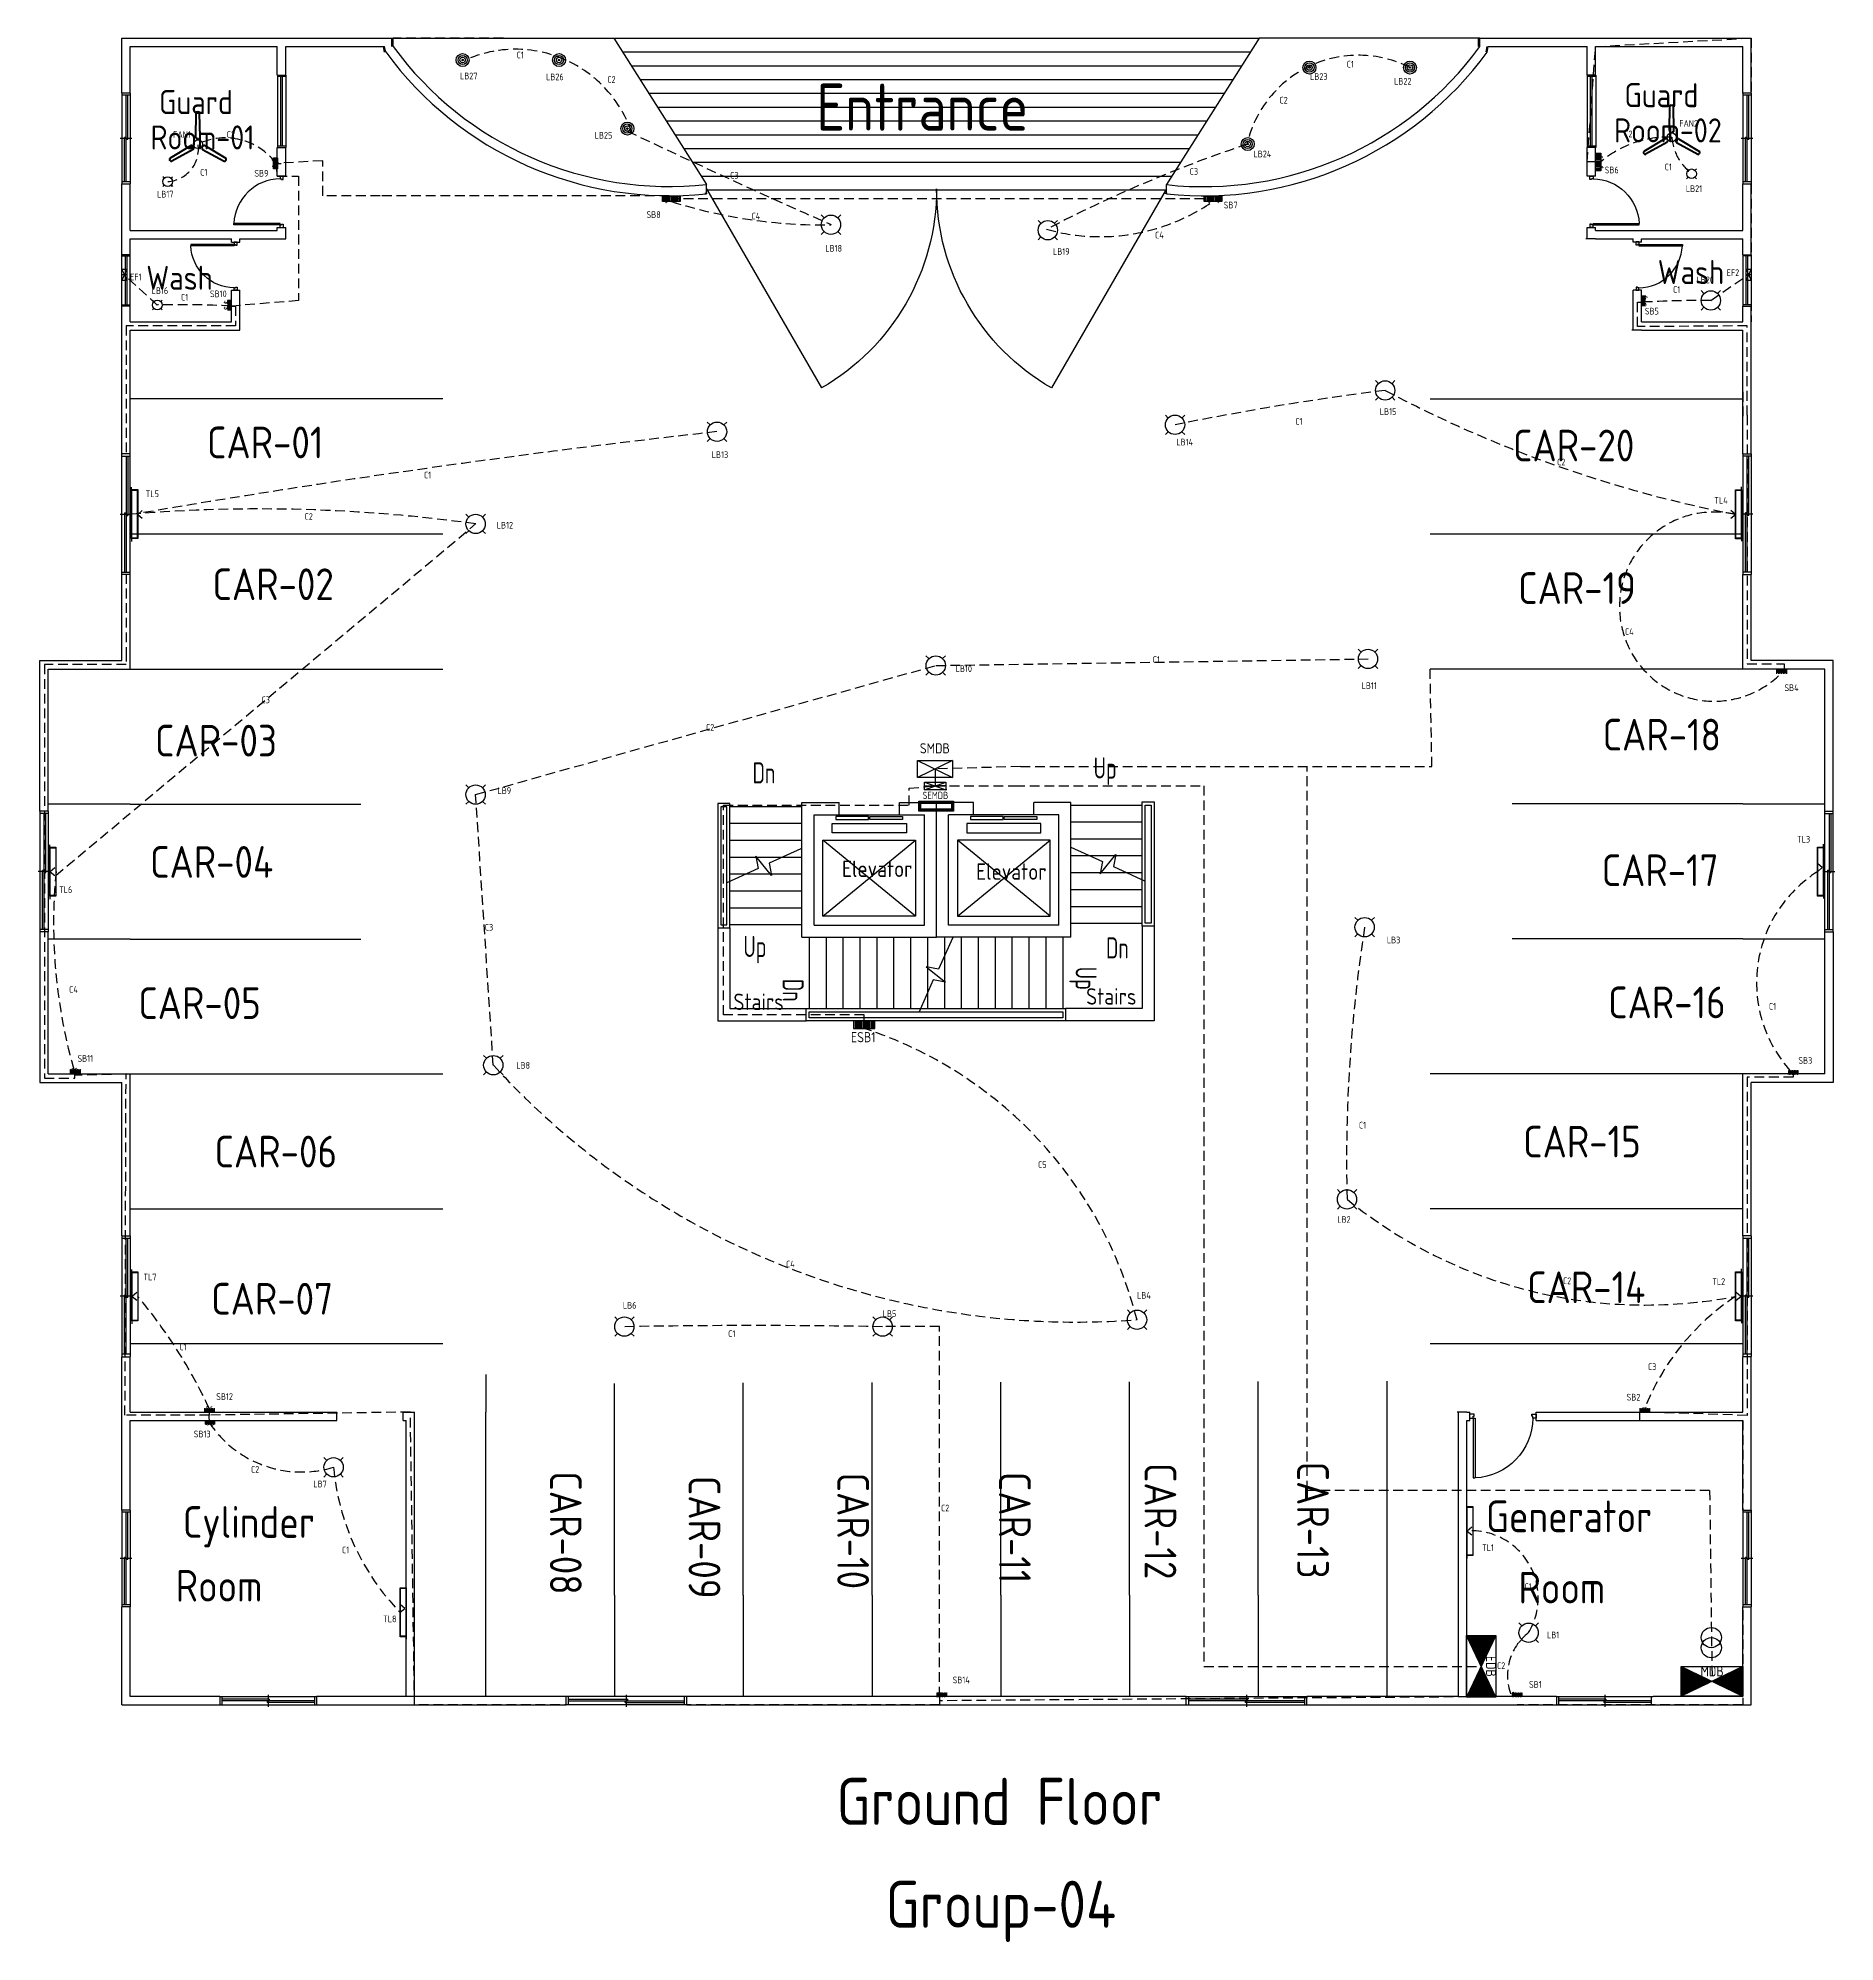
# Model space of a CAD drawing. Header units: inches. Extents: x 33646 to 69385, y 30083 to 61001.
# Drawn here: x 33646 to 34818, y 30326 to 31568 of the extents above; entities that cross this region are included whole.
import ezdxf
from ezdxf.enums import TextEntityAlignment as Align

# ---------------------------------------------------------------- set-up
doc = ezdxf.new("R2010")
doc.units = ezdxf.units.IN
doc.header["$MEASUREMENT"] = 0
doc.linetypes.add('HIDDEN', pattern=[9.525, 6.35, -3.175])
doc.layers.add('All Text', color=7, linetype='Continuous', plot=False)
for name, color, linetype in [('Conduit', 4, 'Continuous'), ('EDB', 1, 'Continuous'), ('Electrical Layout', 130, 'Continuous'), ('Entrance', 141, 'Continuous'), ('STAIR', 2, 'Continuous'), ('WALL', 7, 'Continuous'), ('WINDOW', 111, 'Continuous'), ('YQ_TEXT', 6, 'Continuous')]:
    doc.layers.add(name, color=color, linetype=linetype)
doc.styles.add('YQ_DIM', font='SUPEROS.SHX', dxfattribs={"width": 0.8, "bigfont": 'HZDX.SHX'})
doc.styles.add('YQ_TEXT', font='SUPEROS.SHX', dxfattribs={"width": 0.8, "bigfont": 'HZDX.SHX'})

msp = doc.modelspace()

# ---------------------------------------------------------------- texts
at = {"layer": 'All Text', "style": 'YQ_DIM'}
for s, height, p in [('Guard ', 15.69, (33753.3, 31525.8)), ('Entrance ', 30.69, (34231.3, 31522.5)), ('Guard ', 15.69, (34709.4, 31530.3)), ('Room-02', 15.69, (34709.4, 31507.3)), ('Room-01', 15.69, (33753.3, 31502.7)), ('Wash', 15.69, (33738.3, 31411.2)), ('Wash', 15.69, (34724.4, 31414.9)), ('CAR-01', 20.69, (33794.2, 31303.8)), ('CAR-20', 20.69, (34647.9, 31301.8)), ('CAR-02', 20.69, (33799.4, 31211.3)), ('CAR-19', 20.69, (34650.1, 31208.8)), ('CAR-03', 20.69, (33762.1, 31109.3)), ('CAR-18', 20.69, (34705.4, 31113.2)), ('CAR-04', 20.69, (33759.3, 31030.2)), ('Elevator ', 10.69, (34196.4, 31025.7)), ('CAR-17', 20.69, (34704.3, 31024.8)), ('Elevator ', 10.69, (34283.9, 31023.9)), ('CAR-05', 20.69, (33751.4, 30938.1)), ('Stairs ', 10.69, (34119, 30939)), ('Stairs ', 10.69, (34349.1, 30942.5)), ('CAR-16', 20.69, (34708.7, 30938.6)), ('CAR-15', 20.69, (34653.3, 30847.8)), ('CAR-06', 20.69, (33801.1, 30841.3)), ('CAR-14', 20.69, (34656.1, 30752.8)), ('CAR-07', 20.69, (33798.7, 30745.3)), ('Cylinder ', 20.69, (33789.2, 30596.6)), ('Generator ', 20.69, (34650.5, 30603.4)), ('Room', 20.69, (33764.1, 30558.1)), ('Room', 20.69, (34640.2, 30556.9)), ('Ground Floor', 30.685, (34273.3, 30417.5)), ('Group-04', 30.69, (34274.2, 30345.8))]:
    msp.add_text(s, height=height, dxfattribs=at).set_placement(p, align=Align.MIDDLE)
at = {"layer": 'All Text', "color": 7, "style": 'YQ_TEXT', "width": 0.8}
for s, p in [('Dn', (34119.6, 31088.3)), ('Up', (34342.2, 31089.4)), ('Up', (34113.7, 30973)), ('Dn', (34350.2, 30974.1))]:
    msp.add_text(s, height=13.78, dxfattribs=at).set_placement(p, align=Align.MIDDLE)
for s, p in [('Up', (34327.7, 30954.3)), ('Dn', (34138.6, 30946.5))]:
    msp.add_text(s, height=13.78, rotation=270, dxfattribs=at).set_placement(p, align=Align.MIDDLE)
at = {"layer": 'All Text', "style": 'YQ_DIM'}
for s, p in [('CAR-12', (34378.3, 30600.2)), ('CAR-13', (34477.8, 30600.9)), ('CAR-08', (33990.3, 30592.5)), ('CAR-09', (34080.8, 30589.7)), ('CAR-10', (34177.8, 30593.9)), ('CAR-11', (34283.3, 30596))]:
    msp.add_text(s, height=20.69, rotation=270, dxfattribs=at).set_placement(p, align=Align.MIDDLE)
at = {"layer": 'EDB', "style": 'YQ_DIM'}
msp.add_text('SEMDB', height=4.69, dxfattribs=at).set_placement((34231.5, 31073.6), align=Align.MIDDLE)
msp.add_text('EDB', height=6.61, rotation=270, dxfattribs=at).set_placement((34594, 30505.5), align=Align.MIDDLE)
at = {"layer": 'Electrical Layout', "color": 4, "style": 'YQ_DIM'}
for s, p in [('C1', (33960.6, 31556.5)), ('C1', (34502.1, 31550.5)), ('LB27', (33927, 31542.8)), ('LB26', (33983.2, 31542.2)), ('C2', (34020.1, 31540.5)), ('LB23', (34481.6, 31542.4)), ('LB22', (34536.4, 31539.3)), ('C2', (34458.6, 31527)), ('FAN1', (33739.9, 31504.6)), ('C2', (33771.8, 31504.6)), ('LB25', (34014.9, 31504.1)), ('C2', (34683.6, 31505)), ('FAN2', (34722.9, 31511.8)), ('LB24', (34444.8, 31491.9)), ('C1', (33754.1, 31480)), ('SB9', (33791.7, 31479.3)), ('C3', (34100.3, 31478)), ('C3', (34400.1, 31480.5)), ('SB6', (34672.7, 31481.5)), ('C1', (34709.6, 31483.5)), ('LB17', (33729, 31465.7)), ('LB21', (34726.4, 31469.3)), ('SB8', (34047.6, 31452.4)), ('C4', (34114.3, 31451.4)), ('SB7', (34424.1, 31458.6)), ('C4', (34377.6, 31439)), ('LB18', (34165.1, 31430.4)), ('LB19', (34313.6, 31428.3)), ('EF2', (34751.8, 31414.5)), ('EF1', (33709.8, 31411.7)), ('LB16', (33725.5, 31402.8)), ('SB10', (33763.6, 31400.7)), ('C1', (34715.1, 31403.5)), ('LB20', (34733.7, 31409.8)), ('C1', (33741.6, 31398.5)), ('SB5', (34698.9, 31389.4)), ('C1', (34468.6, 31317.5)), ('LB15', (34526.8, 31323.9)), ('LB14', (34394.1, 31304)), ('LB13', (34090.9, 31295.8)), ('C2', (34639.8, 31291)), ('C1', (33900.1, 31282.5)), ('TL5', (33720.5, 31270.3)), ('TL4', (34744, 31266)), ('C2', (33822.6, 31255.5)), ('LB12', (33950.6, 31249.8)), ('C4', (34684.2, 31180.4)), ('LB10', (34250, 31156.2)), ('LB11', (34514.5, 31145.2)), ('SB4', (34790, 31143.8)), ('C3', (33794.5, 31135.9)), ('LB9', (33950.2, 31076.7)), ('TL3', (34797.9, 31045)), ('TL6', (33664, 31012.1)), ('LB3', (34530.4, 30979.3)), ('C4', (33669.1, 30947)), ('C1', (34777.6, 30936)), ('SB11', (33676.8, 30902)), ('LB8', (33962.5, 30897.5)), ('SB3', (34799, 30900.7)), ('C1', (34510.1, 30858.5)), ('LB2', (34498, 30797)), ('TL7', (33719, 30759.5)), ('C2', (34643.6, 30757)), ('TL2', (34742.5, 30756.5)), ('LB4', (34367.5, 30747.5)), ('LB6', (34032, 30741)), ('LB5', (34201.5, 30735.6)), ('C1', (34098.6, 30722.5)), ('C1', (33740.5, 30713.9)), ('C3', (34699.1, 30701)), ('SB12', (33767.7, 30681.5)), ('SB2', (34686.9, 30681.1)), ('SB13', (33753.1, 30657.1)), ('C2', (33787.6, 30634)), ('LB7', (33830, 30624.5)), ('C2', (34237.8, 30608.8)), ('C1', (33846.6, 30581.5)), ('TL1', (34592, 30583)), ('C1', (34618.1, 30557.5)), ('TL8', (33875.5, 30536.5)), ('LB1', (34634.5, 30526)), ('SB14', (34248.3, 30496.7)), ('C2', (34600.6, 30506)), ('SB1', (34622.9, 30493.7))]:
    msp.add_text(s, height=4.38, dxfattribs=at).set_placement(p, align=Align.MIDDLE)
at = {"layer": 'Electrical Layout', "linetype": 'HIDDEN', "style": 'YQ_DIM'}
for height, rotation, p in [(2.82, 270, (34665.7, 31489.9)), (2.82, 270, (33799.8, 31487.9)), (2.82, 270, (33800, 31483.9)), (2.82, 270, (34666, 31483.2)), (2.82, 180, (34055.7, 31461)), (2.82, 180, (34061.9, 31461)), (2.82, 180, (34410, 31461)), (2.82, 180, (34415.9, 31461.2)), (4.39, 270, (33769.2, 31391.4)), (4.39, 270, (33769.3, 31395.2)), (2.82, 270, (34694.2, 31393.7)), (2.82, 270, (34694.8, 31398.5)), (2.82, 180, (33668.6, 30894.5)), (2.82, 180, (33670.9, 30894.6)), (2.82, 180, (33756.3, 30673.9)), (2.82, 180, (33759.2, 30673.9)), (2.82, 180, (34693.4, 30673.4)), (2.82, 180, (34695, 30673.4)), (2.82, 180, (33756.6, 30663.9)), (2.82, 180, (33759.8, 30663.8)), (2.82, 180, (34234.1, 30487.8)), (2.82, 180, (34608.4, 30487.8)), (2.82, 180, (34608.4, 30487.8))]:
    msp.add_text('$', height=height, rotation=rotation, dxfattribs=at).set_placement(p, align=Align.MIDDLE)
at = {"layer": 'Electrical Layout', "color": 1, "style": 'YQ_DIM'}
for s, height, p in [('C1', 4.38, (34375.6, 31162.2)), ('C2', 4.38, (34084.5, 31118)), ('C3', 4.38, (33940.2, 30987.6)), ('ESB1', 6.61, (34184.4, 30915.9)), ('C5', 4.38, (34301.2, 30832.8)), ('C4', 4.38, (34136.8, 30767.9))]:
    msp.add_text(s, height=height, dxfattribs=at).set_placement(p, align=Align.MIDDLE)
at = {"layer": 'Electrical Layout', "style": 'YQ_DIM'}
for s, p in [('SMDB', (34231.1, 31104.3)), ('MDB', (34738.2, 30502.3))]:
    msp.add_text(s, height=6.61, dxfattribs=at).set_placement(p, align=Align.MIDDLE)

# ---------------------------------------------------------------- blocks, each defined once
blk = doc.blocks.new('WD_00_X2')
for p, q in [((0, 0.7), (0, -0.7)), ((-0.5, 0.5), (0.5, 0.5)), ((-0.48, 0.5), (-0.48, -0.5)), ((0.48, 0.5), (0.48, -0.5)), ((0.01, 0.2), (-0.48, 0.2)), ((0.01, 0.2), (0.01, 0)), ((0.48, 0), (-0.48, 0)), ((-0.01, 0), (-0.01, -0.2)), ((0.48, -0.2), (-0.01, -0.2)), ((-0.5, -0.5), (0.5, -0.5))]:
    blk.add_line(p, q)
blk = doc.blocks.new('WD_00_X1')
for p, q in [((-0.5, 0.5), (0.5, 0.5)), ((-0.48, 0.5), (-0.48, -0.5)), ((0.48, 0.5), (0.48, -0.5)), ((0.48, 0.1), (-0.48, 0.1)), ((0.48, -0.1), (-0.48, -0.1)), ((-0.5, -0.5), (0.5, -0.5))]:
    blk.add_line(p, q)
blk = doc.blocks.new('DR_D01')
for p, q in [((-0.45, 0.93), (-0.42, 0.93)), ((-0.45, 0.03), (-0.45, 0.93)), ((-0.42, 0.03), (-0.42, 0.93)), ((-0.5, 0.03), (-0.42, 0.03)), ((-0.5, 0.03), (-0.5, -0.03)), ((-0.45, 0.03), (-0.45, 0)), ((-0.45, 0), (-0.435, 0)), ((-0.435, 0), (-0.435, -0.03)), ((0.435, 0), (0.435, -0.03)), ((0.45, 0), (0.435, 0)), ((0.45, 0.03), (0.45, 0)), ((0.5, 0.03), (0.45, 0.03)), ((0.5, -0.03), (0.5, 0.03)), ((-0.435, -0.03), (-0.5, -0.03)), ((0.435, -0.03), (0.5, -0.03))]:
    blk.add_line(p, q)
blk.add_arc((-0.46, 0.021), 0.91, 0.5915, 87.4664)
blk = doc.blocks.new('DRBLK102')
for p, q in [((-0.5, 0), (-0.25, 0.433)), ((0.5, 0), (0.25, 0.433))]:
    blk.add_line(p, q)
for centre, start, end in [((-0.5, 0), 0, 60), ((0.5, 0), 120, 180)]:
    blk.add_arc(centre, 0.5, start, end)
blk = doc.blocks.new('*U124')
at = {"layer": 'Electrical Layout', "lineweight": 211}
for p, q in [((-0.73, -3.86), (-0.56, 4.24)), ((-0.19, 4.61), (0.19, 4.61)), ((0.73, -3.86), (0.56, 4.24)), ((-0.18, -4.24), (-0.36, -4.24)), ((-0.18, -4.61), (-0.18, -4.24)), ((0.18, -4.61), (0.18, -4.24)), ((0.18, -4.24), (0.36, -4.24))]:
    blk.add_line(p, q, dxfattribs=at)
for centre, start, end in [((-0.19, 4.24), 90, 178.80651), ((0.19, 4.24), 1.19349, 90), ((-0.36, -3.87), 178.80651, 270), ((0.36, -3.87), 270, 1.19349)]:
    blk.add_arc(centre, 0.368, start, end, dxfattribs=at)
blk = doc.blocks.new('*U125')
at = {"layer": 'Electrical Layout', "color": 0, "linetype": 'ByBlock', "lineweight": -2, "transparency": 16777216}
blk.add_blockref('*U124', (13229.26, 11059.9), dxfattribs=at)
for p, rotation in [((13223.99, 11050.78), 120), ((13234.52, 11050.78), 240)]:
    blk.add_blockref('*U124', p, dxfattribs=dict(at, rotation=rotation))
blk = doc.blocks.new('*U126')
at = {"layer": 'Electrical Layout', "lineweight": 211}
for p, q in [((-0.73, -3.86), (-0.56, 4.24)), ((-0.19, 4.61), (0.19, 4.61)), ((0.73, -3.86), (0.56, 4.24)), ((-0.18, -4.24), (-0.36, -4.24)), ((-0.18, -4.61), (-0.18, -4.24)), ((0.18, -4.61), (0.18, -4.24)), ((0.18, -4.24), (0.36, -4.24))]:
    blk.add_line(p, q, dxfattribs=at)
for centre, start, end in [((-0.19, 4.24), 90, 178.80651), ((0.19, 4.24), 1.19349, 90), ((-0.36, -3.87), 178.80651, 270), ((0.36, -3.87), 270, 1.19349)]:
    blk.add_arc(centre, 0.368, start, end, dxfattribs=at)
blk = doc.blocks.new('*U127')
at = {"layer": 'Electrical Layout', "color": 0, "linetype": 'ByBlock', "lineweight": -2, "transparency": 16777216}
blk.add_blockref('*U126', (13229.26, 11059.9), dxfattribs=at)
for p, rotation in [((13223.99, 11050.78), 120), ((13234.52, 11050.78), 240)]:
    blk.add_blockref('*U126', p, dxfattribs=dict(at, rotation=rotation))

# ---------------------------------------------------------------- hatches: boundary and pattern name
at = {"layer": 'Electrical Layout'}
h = msp.add_hatch(dxfattribs=at)
h.set_pattern_fill('MUDST', color=256, angle=-270)
h.set_pattern_definition([(90, (64571.22047, -4593.49222), (-0.25, 0.5), [0.25, -0.25, 0, -0.25, 0, -0.25])])
h.paths.add_polyline_path([(34662.2, 31481), (34665.7, 31481), (34665.7, 31492.5), (34662.2, 31492.5)])
h = msp.add_hatch(dxfattribs=at)
h.set_pattern_fill('MUDST', color=256, scale=0.5, angle=-90)
h.set_pattern_definition([(270, (18846.90573, 49526.51465), (0.125, -0.25), [0.125, -0.125, 0, -0.125, 0, -0.125])])
h.paths.add_polyline_path([(33799.7, 31482.3), (33802.2, 31482.3), (33802.2, 31489.3), (33799.7, 31489.3)])
h = msp.add_hatch(dxfattribs=at)
h.set_pattern_fill('MUDST', color=256, angle=-180)
h.set_pattern_definition([(180, (70139.5005, 61369.97906), (-0.5, -0.25), [0.25, -0.25, 0, -0.25, 0, -0.25])])
h.paths.add_polyline_path([(34065, 31461), (34065, 31464.5), (34053.5, 31464.5), (34053.5, 31461)])
h = msp.add_hatch(dxfattribs=at)
h.set_pattern_fill('MUDST', color=256, angle=-180)
h.set_pattern_definition([(180, (70492.92156, 61369.9845), (-0.5, -0.25), [0.25, -0.25, 0, -0.25, 0, -0.25])])
h.paths.add_polyline_path([(34418.4, 31461), (34418.4, 31464.5), (34406.9, 31464.5), (34406.9, 31461)])
h = msp.add_hatch(dxfattribs=at)
h.set_pattern_fill('MUDST', color=256, scale=0.5, angle=-90)
h.set_pattern_definition([(270, (18816.82394, 49434.08881), (0.125, -0.25), [0.125, -0.125, 0, -0.125, 0, -0.125])])
h.paths.add_polyline_path([(33769.6, 31389.8), (33772.1, 31389.8), (33772.1, 31396.8), (33769.6, 31396.8)])
h = msp.add_hatch(dxfattribs=at)
h.set_pattern_fill('MUDST', color=256, scale=0.5, angle=-90)
h.set_pattern_definition([(270, (19739.34546, 49436.8749), (0.125, -0.25), [0.125, -0.125, 0, -0.125, 0, -0.125])])
h.paths.add_polyline_path([(34692.1, 31392.6), (34694.6, 31392.6), (34694.6, 31399.6), (34692.1, 31399.6)])
h = msp.add_hatch(dxfattribs=at)
h.set_pattern_fill('MUDST', color=256, scale=0.5, angle=360)
h.set_pattern_definition([(360, (16742.80943, 16200.48694), (0.25, 0.125), [0.125, -0.125, 0, -0.125, 0, -0.125])])
h.paths.add_polyline_path([(34787.1, 31153.2), (34787.1, 31155.7), (34780.1, 31155.7), (34780.1, 31153.2)])
h = msp.add_hatch(dxfattribs=at)
h.set_pattern_fill('MUDST', color=256)
h.set_pattern_definition([(0, (-1896.47987, 1226.82125), (0.5, 0.25), [0.25, -0.25, 0, -0.25, 0, -0.25])])
h.paths.add_polyline_path([(34178, 30926.6), (34178, 30921.6), (34192, 30921.6), (34192, 30926.6)])
h = msp.add_hatch(dxfattribs=at)
h.set_pattern_fill('MUDST', color=256, scale=0.5)
h.set_pattern_definition([(360, (15629.50388, 15939.5039), (0.25, 0.125), [0.125, -0.125, 0, -0.125, 0, -0.125])])
h.paths.add_polyline_path([(33673.8, 30892.3), (33673.8, 30894.8), (33666.8, 30894.8), (33666.8, 30892.3)])
h = msp.add_hatch(dxfattribs=at)
h.set_pattern_fill('MUDST', color=256, scale=0.5, angle=360)
h.set_pattern_definition([(360, (16750.48228, 15939.07176), (0.25, 0.125), [0.125, -0.125, 0, -0.125, 0, -0.125])])
h.paths.add_polyline_path([(34794.7, 30891.8), (34794.7, 30894.3), (34787.7, 30894.3), (34787.7, 30891.8)])
h = msp.add_hatch(dxfattribs=at)
h.set_pattern_fill('MUDST', color=256, scale=0.5, angle=360)
h.set_pattern_definition([(360, (15717.14652, 15718.67253), (0.25, 0.125), [0.125, -0.125, 0, -0.125, 0, -0.125])])
h.paths.add_polyline_path([(33761.4, 30671.4), (33761.4, 30673.9), (33754.4, 30673.9), (33754.4, 30671.4)])
h = msp.add_hatch(dxfattribs=at)
h.set_pattern_fill('MUDST', color=256, scale=0.5, angle=360)
h.set_pattern_definition([(360, (16653.60826, 15718.53632), (0.25, 0.125), [0.125, -0.125, 0, -0.125, 0, -0.125])])
h.paths.add_polyline_path([(34697.9, 30671.3), (34697.9, 30673.8), (34690.9, 30673.8), (34690.9, 30671.3)])
h = msp.add_hatch(dxfattribs=at)
h.set_pattern_fill('MUDST', color=256, scale=0.5, angle=360)
h.set_pattern_definition([(360, (15717.48177, 15710.63123), (0.25, 0.125), [0.125, -0.125, 0, -0.125, 0, -0.125])])
h.paths.add_polyline_path([(33761.7, 30663.4), (33761.7, 30665.9), (33754.7, 30665.9), (33754.7, 30663.4)])
h = msp.add_hatch(dxfattribs=at)
h.set_pattern_fill('ANSI32', color=256, angle=-90)
h.set_pattern_definition([(315, (4147, 65172.5), (0.265165043, 0.265165043), []), (315, (4147, 65172.32322), (0.265165043, 0.265165043), [])])
h.paths.add_polyline_path([(34577.9, 30525.6), (34587.5, 30505.5), (34597.1, 30525.6)])
h.paths.add_polyline_path([(34577.9, 30485.4), (34597.1, 30485.4), (34587.5, 30505.5)])
h = msp.add_hatch(dxfattribs=at)
h.set_pattern_fill('ANSI32', color=256)
h.set_pattern_definition([(45, (71.1557, 55.26465), (-0.265165043, 0.265165043), []), (45, (71.3325, 55.26465), (-0.265165043, 0.265165043), [])])
h.paths.add_polyline_path([(34718, 30486.1), (34738.2, 30495.8), (34718, 30505.4)])
h.paths.add_polyline_path([(34758.2, 30486.2), (34758.2, 30505.4), (34738.2, 30495.8)])
h = msp.add_hatch(dxfattribs=at)
h.set_pattern_fill('MUDST', color=256, scale=0.5, angle=360)
h.set_pattern_definition([(360, (16194.92322, 15533.02451), (0.25, 0.125), [0.125, -0.125, 0, -0.125, 0, -0.125])])
h.paths.add_polyline_path([(34239.2, 30485.8), (34239.2, 30488.3), (34232.2, 30488.3), (34232.2, 30485.8)])
h = msp.add_hatch(dxfattribs=at)
h.set_pattern_fill('MUDST', color=256, scale=0.5, angle=360)
h.set_pattern_definition([(360, (16570.22244, 15533.02451), (0.25, 0.125), [0.125, -0.125, 0, -0.125, 0, -0.125])])
h.paths.add_polyline_path([(34614.5, 30485.8), (34614.5, 30488.3), (34607.5, 30488.3), (34607.5, 30485.8)])

# ---------------------------------------------------------------- linework, layer by layer
at = {"layer": 'All Text'}
for p, q in [((34081.3, 31466.5), (34081.3, 31466)), ((34081.3, 31466.5), (34081.3, 31466)), ((34081.3, 31466), (34081.4, 31466.3)), ((34081.3, 31466), (34081.3, 31466))]:
    msp.add_line(p, q, dxfattribs=at)
at = {"layer": 'Conduit', "linetype": 'HIDDEN'}
for p, q in [((33723.8, 31393.4), (33702.3, 31413)), ((34737.4, 31396.4), (34761.5, 31413)), ((34689.5, 31379.3), (34689.5, 31395.3)), ((34689.5, 31395.3), (34692.2, 31395.3)), ((34761.1, 31321.5), (34761.1, 31379.8)), ((33714, 31259.3), (33711, 31256.8)), ((33711, 31256.8), (33714, 31254.3)), ((34753.5, 31256.8), (34750.5, 31259.3)), ((34750.5, 31254.3), (34753.5, 31256.8)), ((33657.5, 31021.3), (33931.5, 31250.6)), ((34555.4, 31092.4), (34554.2, 31155.9)), ((34287, 31092.4), (34555.4, 31092.4)), ((34474, 31013), (34474, 31092.4)), ((33657, 31026.3), (33654, 31023.8)), ((33654, 31023.8), (33657, 31021.3)), ((34810.1, 31026.5), (34807.1, 31029)), ((34807.1, 31024), (34810.1, 31026.5)), ((34474, 30620.2), (34474, 31013)), ((33710.5, 30749.3), (33707.5, 30746.8)), ((33707.5, 30746.8), (33710.5, 30744.3)), ((34757, 30746.8), (34754, 30749.3)), ((34754, 30744.3), (34757, 30746.8)), ((34234.1, 30727.3), (34197, 30727.1)), ((34234.1, 30485.9), (34234.1, 30727.3)), ((34736.6, 30620.2), (34474, 30620.2)), ((34581.5, 30596.3), (34578.5, 30593.8)), ((34578.5, 30593.8), (34581.5, 30591.3)), ((33885.2, 30543.3), (33882.2, 30545.8)), ((33882.2, 30540.8), (33885.2, 30543.3))]:
    msp.add_line(p, q, dxfattribs=at)
for centre, radius, start, end in [((33957.5, 31480.1), 80.1, 18.4628, 114.0714), ((34507.4, 31481.8), 74.5, 63.0812, 167.2688), ((33768.2, 31461.4), 41, 36.4925, 115.714), ((36183.8, 36021.1), 5001.5, 244.4995, 246.1734), ((34709.4, 31435.5), 67.4, 87.9601, 130.4729), ((34745.3, 31505.6), 33.5, 184.7114, 232.3452), ((33729.4, 31495.1), 21.2, 273.2186, 8.7551), ((34718.4, 30648), 896.3, 108.4158, 117.5358), ((34157.8, 31772.5), 326.8, 252.4476, 270.9684), ((34339, 31567.2), 129.2, 254.2702, 304.7439), ((34735.6, 30585.2), 811.2, 89.8745, 93.0634), ((34750.1, 29533.1), 1818.6, 97.1113, 101.4888), ((34910.1, 32062.7), 820.9, 242.0183, 258.994), ((34810.8, 24848), 6503, 96.37327, 99.73713), ((33790.5, 30236), 1024.4, 82.0875, 94.6767), ((34739.5, 31196.7), 61.7, 77.0174, 317.7384), ((34853.1, 30951.4), 85.9, 122.3648, 223.8309), ((35488.7, 30835.2), 989, 171.134, 181.4521), ((34694.8, 31050.7), 309.5, 231.0098, 280.9172), ((33463.7, 30537.5), 324, 24.8231, 40.2453), ((34840.4, 30615.9), 157.2, 123.6219, 158.6219), ((34112.8, 25868.9), 4858.9, 89.0065, 90.9935), ((33817.8, 30704.5), 72.2, 213.7655, 286.8635), ((33994.6, 30649.6), 156.5, 185.2046, 224.0642), ((34581, 30550.2), 43.8, 328.9045, 93.607), ((34640.1, 30499.5), 35.4, 127.676, 202.6377)]:
    msp.add_arc(centre, radius, start, end, dxfattribs=at)
at = {"layer": 'EDB', "linetype": 'HIDDEN'}
for p, q in [((33931.5, 31074.1), (34231.7, 31158.3)), ((34231.7, 31158.3), (34513.7, 31162.6)), ((34227, 31079.8), (34231.3, 31079.8)), ((34235.5, 31079.8), (34231.3, 31079.8)), ((33943, 30897.6), (33931.5, 31074.1)), ((34214.3, 31078.2), (34231.2, 31079.8)), ((34214.3, 31067.2), (34214.3, 31078.2)), ((34224.3, 31079.8), (34231.3, 31079.8)), ((34231.2, 31079.8), (34283.5, 31079.8)), ((34231.3, 31079.8), (34231.3, 31079.8)), ((34238.3, 31079.8), (34231.3, 31079.8)), ((34283.5, 31079.8), (34406.7, 31079.8)), ((34406.7, 31079.8), (34406.7, 30753)), ((34093.1, 30930.5), (34093.1, 31067.2)), ((34093.1, 31067.2), (34214.3, 31067.2)), ((34185, 30930.5), (34093.1, 30930.5)), ((34185, 30926.6), (34185, 30930.5)), ((34406.7, 30753), (34406.7, 30620.2)), ((34406.7, 30620.2), (34406.7, 30534)), ((34406.7, 30534), (34406.7, 30505.5)), ((34406.7, 30505.5), (34587.5, 30505.5))]:
    msp.add_line(p, q, dxfattribs=at)
at = {"layer": 'EDB'}
for p, q in [((34224.3, 31082.3), (34238.3, 31077.3)), ((34224.3, 31077.3), (34238.3, 31082.3))]:
    msp.add_line(p, q, dxfattribs=at)
at = {"layer": 'EDB', "linetype": 'HIDDEN'}
for centre, radius, start, end in [((34101.2, 30664.7), 270.2, 14.3305, 71.9302), ((34323.1, 31244.9), 514.8, 222.4175, 274.4509)]:
    msp.add_arc(centre, radius, start, end, dxfattribs=at)
at = {"layer": 'Electrical Layout'}
for p, q in [((33876.8, 31562), (33876.8, 31567.5)), ((33877.6, 31562), (33877.6, 31567.5)), ((34585.9, 31562), (34585.9, 31567.5)), ((34586.7, 31562), (34586.7, 31567.5)), ((33872, 31558.4), (33871.3, 31562)), ((33872.8, 31558.4), (33872.1, 31562)), ((34590.7, 31558.5), (34591.4, 31562)), ((34591.5, 31558.4), (34592.2, 31562)), ((34722.6, 31481.3), (34721.6, 31482.2)), ((34727, 31481.3), (34728, 31482.2)), ((33728.4, 31476.2), (33727.4, 31477.1)), ((33728.4, 31471.7), (33727.4, 31470.8)), ((33732.8, 31476.2), (33733.8, 31477.1)), ((34081.3, 31466.5), (34081.3, 31466.2)), ((34081.3, 31466.2), (34081.3, 31466)), ((34082.2, 31466.5), (34082.2, 31466.2)), ((34082.2, 31466.2), (34082.2, 31466)), ((34381.3, 31466.5), (34381.3, 31466)), ((34382.2, 31466.5), (34382.2, 31466)), ((34722.6, 31476.8), (34721.6, 31475.8)), ((34158.9, 31450.3), (34157, 31452.2)), ((34158.9, 31441.4), (34157, 31439.4)), ((34167.8, 31450.3), (34169.7, 31452.2)), ((34300.3, 31446.7), (34298.4, 31448.6)), ((34309.2, 31446.7), (34311.2, 31448.6)), ((33802.1, 31436.5), (33807.6, 31436.5)), ((34300.3, 31437.8), (34298.4, 31435.9)), ((34661.4, 31436.5), (34655.9, 31436.5)), ((34662.2, 31436.5), (34656.7, 31436.5)), ((33704, 31413), (33700.6, 31413)), ((34732.9, 31400.9), (34731, 31402.8)), ((34741.8, 31400.9), (34743.7, 31402.8)), ((34763.8, 31413), (34760.4, 31413)), ((33721.6, 31395.7), (33720.7, 31396.6)), ((33721.6, 31391.2), (33720.7, 31390.3)), ((33726.1, 31395.7), (33727, 31396.6)), ((34732.9, 31392), (34731, 31390.1)), ((33772.1, 31377), (33777.6, 31377)), ((34691.4, 31377), (34685.9, 31377)), ((34692.2, 31377), (34686.7, 31377)), ((34520.5, 31342.2), (34518.6, 31344.1)), ((34529.4, 31342.2), (34531.3, 31344.1)), ((34520.5, 31333.3), (34518.6, 31331.4)), ((34084.5, 31315.2), (34082.6, 31317.1)), ((34093.4, 31315.2), (34095.3, 31317.1)), ((34383.4, 31319.7), (34381.5, 31321.6)), ((34392.3, 31319.7), (34394.2, 31321.6)), ((34084.5, 31306.3), (34082.6, 31304.4)), ((34383.4, 31310.8), (34381.5, 31308.9)), ((33707, 31268.1), (33707, 31274.6)), ((34757.4, 31272.9), (34757.4, 31274.9)), ((33927.1, 31255.1), (33925.2, 31257)), ((33936, 31255.1), (33937.9, 31257)), ((33927.1, 31246.2), (33925.2, 31244.3)), ((34757.4, 31245.9), (34757.4, 31239.4)), ((33707, 31241.1), (33707, 31239.1)), ((34509.2, 31167.1), (34507.3, 31169)), ((34518.1, 31167.1), (34520.1, 31169)), ((33699.8, 31156), (33705.3, 31156)), ((33700.6, 31155.9), (33706.1, 31155.9)), ((34227.2, 31162.8), (34225.3, 31164.7)), ((34236.1, 31162.8), (34238, 31164.7)), ((34509.2, 31158.2), (34507.3, 31156.3)), ((34762.9, 31156), (34757.4, 31156)), ((34763.7, 31155.9), (34758.2, 31155.9)), ((34227.2, 31153.9), (34225.3, 31151.9)), ((34219.7, 31096.3), (34242.7, 31085.3)), ((34242.7, 31096.3), (34219.7, 31085.3)), ((33927.1, 31078.6), (33925.2, 31080.5)), ((33936, 31078.6), (33937.9, 31080.5)), ((33927.1, 31069.7), (33925.2, 31067.8)), ((34239, 31077.3), (34238.3, 31077.3)), ((33653.7, 31034.9), (33653.7, 31041.4)), ((34810.9, 31039.8), (34810.9, 31041.8)), ((33653.7, 31007.9), (33653.7, 31005.9)), ((34810.9, 31012.8), (34810.9, 31006.3)), ((34507.1, 30992.1), (34505.2, 30994)), ((34516, 30992.1), (34517.9, 30994)), ((34507.1, 30983.2), (34505.2, 30981.3)), ((33938.6, 30902.1), (33936.7, 30904)), ((33947.5, 30902.1), (33949.4, 30904)), ((33699.8, 30892), (33705.3, 30892)), ((33700.6, 30891.9), (33706.1, 30891.9)), ((33938.6, 30893.2), (33936.7, 30891.3)), ((34762.9, 30892), (34757.4, 30892)), ((34763.7, 30891.9), (34758.2, 30891.9)), ((34495.6, 30814.6), (34493.7, 30816.5)), ((34504.5, 30814.6), (34506.4, 30816.5)), ((34495.6, 30805.7), (34493.7, 30803.8)), ((33707.2, 30757.9), (33707.2, 30764.4)), ((34757.4, 30762.8), (34757.4, 30764.8)), ((34024.1, 30731.6), (34022.2, 30733.5)), ((34033, 30731.6), (34034.9, 30733.5)), ((34192.6, 30731.6), (34190.7, 30733.5)), ((34201.5, 30731.6), (34203.4, 30733.5)), ((34358.6, 30736.1), (34356.7, 30738)), ((34367.5, 30736.1), (34369.4, 30738)), ((34757.4, 30735.8), (34757.4, 30729.3)), ((33707.2, 30730.9), (33707.2, 30728.9)), ((34024.1, 30722.7), (34022.2, 30720.8)), ((34192.6, 30722.7), (34190.7, 30720.8)), ((34358.6, 30727.2), (34356.7, 30725.3)), ((33885.3, 30671.4), (33890.8, 30671.4)), ((33886.1, 30671.4), (33891.6, 30671.4)), ((34577.4, 30671.4), (34571.9, 30671.4)), ((34578.2, 30671.4), (34572.7, 30671.4)), ((33834.3, 30639.9), (33832.4, 30641.8)), ((33843.2, 30639.9), (33845.1, 30641.8)), ((33834.3, 30631), (33832.4, 30629)), ((34578.2, 30604.9), (34578.2, 30611.4)), ((34578.2, 30577.9), (34578.2, 30575.9)), ((33886.2, 30556.8), (33886.2, 30558.8)), ((34614.1, 30532), (34612.1, 30533.9)), ((34623, 30532), (34624.9, 30533.9)), ((33886.2, 30529.8), (33886.2, 30523.3)), ((34597.1, 30525.6), (34577.9, 30485.4)), ((34597.1, 30485.4), (34577.9, 30525.6)), ((34614.1, 30523.1), (34612.1, 30521.2)), ((34718, 30505.4), (34758.3, 30486.1)), ((34758.3, 30505.4), (34718, 30486.1))]:
    msp.add_line(p, q, dxfattribs=at)
at = {"layer": 'Electrical Layout', "linetype": 'HIDDEN'}
for p, q in [((33949.6, 31567.5), (33877.6, 31567.5)), ((33877.6, 31567.5), (33917, 31567.5)), ((34662.2, 31562), (34763.7, 31567.5)), ((34763.7, 31567.5), (34763.7, 31382.5)), ((34656.7, 31486.8), (34662.2, 31562)), ((33831.7, 31487.5), (33801.2, 31485.8)), ((33801.2, 31485.8), (33802.1, 31477.4)), ((33802.1, 31477.4), (33816, 31477.4)), ((33802.2, 31485.8), (33804.7, 31485.8)), ((33816, 31477.4), (33816, 31396.3)), ((33831.7, 31464.7), (33831.7, 31487.5)), ((34662.2, 31486.8), (34656.7, 31486.8)), ((33869.3, 31464.7), (33831.7, 31464.7)), ((34057.7, 31464.7), (33869.3, 31464.7)), ((34057.7, 31464.5), (34057.7, 31464.7)), ((34406.9, 31462.7), (34063, 31462.7)), ((34412.7, 31464.5), (34412.7, 31464.5)), ((33816, 31396.3), (33772.1, 31392.7)), ((33772.1, 31392.7), (33774.9, 31392.7)), ((33774.9, 31392.7), (33774.9, 31379.9)), ((33774.9, 31379.9), (33703.5, 31379.9)), ((33703.5, 31379.9), (33703.5, 31167.3)), ((34761.1, 31379.8), (34689.5, 31379.3)), ((34758.2, 31336.7), (34758.2, 31320.5)), ((34761.1, 31321.5), (34761.1, 31159.4)), ((34758.2, 31296.3), (34758.2, 31296.3)), ((34758.2, 31296.3), (34758.2, 31296.3)), ((34758.2, 31296.3), (34758.2, 31296.3)), ((33703.5, 31167.3), (33703.5, 31158.9)), ((33703.5, 31158.9), (33650.1, 31158.9)), ((33650.1, 31158.9), (33650.1, 30889.2)), ((34761.1, 31159.4), (34785.2, 31159.4)), ((34782.7, 31158.2), (34782.7, 31158.2)), ((34782.7, 31158.2), (34782.7, 31158.2)), ((34785.2, 31159.4), (34785.2, 31155.2)), ((34287, 31092.4), (34231.2, 31090.8)), ((33650.1, 30889.2), (33669.3, 30889.2)), ((33669.3, 30889.2), (33669.9, 30889.2)), ((33669.9, 30889.2), (33669.9, 30892.7)), ((33703.4, 30891.9), (33669.9, 30890.9)), ((33702.7, 30669.4), (33703.4, 30891.9)), ((33703.4, 30891.9), (33703.4, 30891.9)), ((34791.2, 30889.8), (34761, 30889.8)), ((34761, 30889.8), (34761, 30669.2)), ((34791.2, 30891.9), (34761.3, 30891.9)), ((34787.7, 30891.9), (34791.2, 30891.9)), ((34791.2, 30891.9), (34791.2, 30889.8)), ((33757.7, 30673.5), (33757.7, 30669.4)), ((33888.9, 30671.4), (33757.7, 30669.4)), ((33891.6, 30480.4), (33888.9, 30671.4)), ((34690.9, 30671.4), (34690.9, 30671.4)), ((34690.9, 30671.4), (34690.9, 30665.9)), ((34690.9, 30671.4), (34694, 30671.4)), ((34694, 30671.4), (34694, 30673.2)), ((34761, 30669.2), (34694, 30671.4)), ((33757.7, 30669.4), (33702.7, 30669.4)), ((33757.8, 30664.4), (33757.7, 30669.4)), ((34690.9, 30665.9), (34758.2, 30665.9)), ((34758.2, 30665.9), (34758.2, 30480.4)), ((34736.6, 30620.2), (34738.2, 30495.8)), ((34582, 30593.8), (34582.2, 30593.8)), ((34234.1, 30485.9), (33886.1, 30485.9)), ((34232.2, 30485.9), (34234.1, 30485.9)), ((34234.1, 30485.9), (34234.1, 30480.4)), ((34607.5, 30485.9), (34234.1, 30483.1)), ((34607.5, 30485.9), (34607.5, 30485.9)), ((34234.1, 30480.4), (33891.6, 30480.4)), ((34758.2, 30480.4), (34611, 30480.4))]:
    msp.add_line(p, q, dxfattribs=at)
at = {"layer": 'Electrical Layout', "color": 4}
msp.add_line((34231.2, 31090.8), (34231.3, 31079.8), dxfattribs=at)
at = {"layer": 'Electrical Layout'}
for points in [[(34662.2, 31481), (34662.2, 31492.5), (34665.7, 31492.5), (34665.7, 31481)], [(33802.2, 31489.3), (33802.2, 31482.3), (33799.7, 31482.3), (33799.7, 31489.3)], [(33732.8, 31471.7), (33733.8, 31470.8)], [(34727, 31476.8), (34728, 31475.8)], [(34065, 31461), (34053.5, 31461), (34053.5, 31464.5), (34065, 31464.5)], [(34418.4, 31461), (34406.9, 31461), (34406.9, 31464.5), (34418.4, 31464.5)], [(34167.8, 31441.4), (34169.7, 31439.4)], [(34309.2, 31437.8), (34311.2, 31435.9)], [(33704, 31416.5), (33700.6, 31416.5), (33702.3, 31413)], [(34763.8, 31416.5), (34760.4, 31416.5), (34762.1, 31413)], [(33704, 31409.5), (33700.6, 31409.5), (33702.3, 31413)], [(34763.8, 31409.5), (34760.4, 31409.5), (34762.1, 31413)], [(33726.1, 31391.2), (33727, 31390.3)], [(34741.8, 31392), (34743.7, 31390.1)], [(34529.4, 31333.3), (34531.3, 31331.4)], [(34093.4, 31306.3), (34095.3, 31304.4)], [(34392.3, 31310.8), (34394.2, 31308.9)], [(33707, 31241.1), (33707, 31273.1), (33711, 31273.1), (33711, 31241.1)], [(33707.2, 31241.3), (33707.2, 31272.6), (33710.7, 31272.6), (33710.7, 31241.3)], [(34757.4, 31272.9), (34757.4, 31240.9), (34753.4, 31240.9), (34753.4, 31272.9)], [(34757.1, 31272.6), (34757.1, 31241.4), (34753.6, 31241.4), (34753.6, 31272.6)], [(33936, 31246.2), (33937.9, 31244.3)], [(34518.1, 31158.2), (34520.1, 31156.3)], [(34236.1, 31153.9), (34238, 31151.9)], [(34219.7, 31096.3), (34242.7, 31096.3), (34242.7, 31085.3), (34219.7, 31085.3)], [(33936, 31069.7), (33937.9, 31067.8)], [(34220.7, 31069.8), (34243.2, 31069.8), (34243.2, 31063.3), (34220.7, 31063.3)], [(34220.9, 31069.5), (34242.9, 31069.5), (34242.9, 31063.5), (34220.9, 31063.5)], [(34221.2, 31069.3), (34242.7, 31069.3), (34242.7, 31063.8), (34221.2, 31063.8)], [(34221.4, 31069), (34242.4, 31069), (34242.4, 31064), (34221.4, 31064)], [(34221.7, 31068.8), (34242.2, 31068.8), (34242.2, 31064.3), (34221.7, 31064.3)], [(34221.9, 31068.5), (34241.9, 31068.5), (34241.9, 31064.5), (34221.9, 31064.5)], [(33653.7, 31007.9), (33653.7, 31039.9), (33657.7, 31039.9), (33657.7, 31007.9)], [(33654, 31008.2), (33654, 31039.4), (33657.5, 31039.4), (33657.5, 31008.2)], [(34810.9, 31039.8), (34810.9, 31007.8), (34806.9, 31007.8), (34806.9, 31039.8)], [(34810.6, 31039.6), (34810.6, 31008.3), (34807.1, 31008.3), (34807.1, 31039.6)], [(34516, 30983.2), (34517.9, 30981.3)], [(33947.5, 30893.2), (33949.4, 30891.3)], [(34504.5, 30805.7), (34506.4, 30803.8)], [(33707.2, 30730.9), (33707.2, 30762.9), (33711.2, 30762.9), (33711.2, 30730.9)], [(33707.5, 30731.2), (33707.5, 30762.4), (33711, 30762.4), (33711, 30731.2)], [(34757.4, 30762.8), (34757.4, 30730.8), (34753.4, 30730.8), (34753.4, 30762.8)], [(34757.1, 30762.5), (34757.1, 30731.3), (34753.6, 30731.3), (34753.6, 30762.5)], [(34033, 30722.7), (34034.9, 30720.8)], [(34201.5, 30722.7), (34203.4, 30720.8)], [(34367.5, 30727.2), (34369.4, 30725.3)], [(33843.2, 30631), (33845.1, 30629)], [(34578.2, 30577.9), (34578.2, 30609.9), (34582.2, 30609.9), (34582.2, 30577.9)], [(34578.5, 30578.1), (34578.5, 30609.4), (34582, 30609.4), (34582, 30578.1)], [(33886.2, 30556.8), (33886.2, 30524.8), (33882.2, 30524.8), (33882.2, 30556.8)], [(33885.9, 30556.5), (33885.9, 30525.3), (33882.4, 30525.3), (33882.4, 30556.5)], [(34597.1, 30525.6), (34597.1, 30485.4), (34577.9, 30485.4), (34577.9, 30525.6)], [(34623, 30523.1), (34624.9, 30521.2)], [(34718, 30505.4), (34758.3, 30505.4), (34758.3, 30486.1), (34718, 30486.1)]]:
    msp.add_lwpolyline(points, close=True, dxfattribs=at)
at = {"layer": 'Electrical Layout', "color": 1}
for points in [[(34224.3, 31082.3), (34238.3, 31082.3), (34238.3, 31077.3), (34224.3, 31077.3)], [(34178, 30921.6), (34192, 30921.6), (34192, 30926.6), (34178, 30926.6)]]:
    msp.add_lwpolyline(points, close=True, dxfattribs=at)
at = {"layer": 'Electrical Layout'}
for centre, radius in [((33923, 31553.2), 4.24), ((33923, 31553.2), 3), ((33923, 31553.2), 1.76), ((33923, 31553.2), 0.515), ((33985.9, 31553.2), 4.24), ((33985.9, 31553.2), 3), ((33985.9, 31553.2), 1.76), ((33985.9, 31553.2), 0.515), ((34475.5, 31548.3), 4.24), ((34541.1, 31548.3), 4.24), ((34475.5, 31548.3), 3), ((34475.5, 31548.3), 1.76), ((34475.5, 31548.3), 0.515), ((34541.1, 31548.3), 3), ((34541.1, 31548.3), 1.76), ((34541.1, 31548.3), 0.515), ((34030.5, 31508.5), 4.24), ((34030.5, 31508.5), 3), ((34030.5, 31508.5), 1.76), ((34030.5, 31508.5), 0.515), ((34435.2, 31498.4), 4.24), ((34711.8, 31502.8), 2.9), ((33750.3, 31498.3), 2.9), ((34435.2, 31498.4), 3), ((34435.2, 31498.4), 1.76), ((34435.2, 31498.4), 0.515), ((34724.8, 31479), 3.15), ((33730.6, 31473.9), 3.15), ((34163.3, 31445.8), 6.3), ((34304.8, 31442.2), 6.3), ((34737.4, 31396.4), 6.3), ((33723.8, 31393.4), 3.15), ((34524.9, 31337.7), 6.3), ((34089, 31310.8), 6.3), ((34387.8, 31315.3), 6.3), ((33931.5, 31250.6), 6.3), ((34513.7, 31162.6), 6.3), ((34231.7, 31158.3), 6.3), ((33931.5, 31074.1), 6.3), ((34511.5, 30987.6), 6.3), ((33943, 30897.6), 6.3), ((34500, 30810.1), 6.3), ((34028.5, 30727.1), 6.3), ((34197, 30727.1), 6.3), ((34363, 30731.6), 6.3), ((33838.8, 30635.4), 6.3), ((34618.5, 30527.5), 6.3), ((34737.7, 30524.3), 6.6), ((34737.7, 30517.7), 6.6)]:
    msp.add_circle(centre, radius, dxfattribs=at)
at = {"layer": 'Electrical Layout', "linetype": 'HIDDEN'}
for centre, radius, start, end in [((33736.9, 30625.4), 768.2, 87.3721, 90.9747), ((34006.2, 30990.1), 350.1, 174.456, 196.1635)]:
    msp.add_arc(centre, radius, start, end, dxfattribs=at)
at = {"layer": 'Entrance'}
for p, q in [((33877.6, 31567.5), (34021.6, 31567.5)), ((34021.6, 31567.5), (34082.2, 31472)), ((34021.6, 31567.5), (34442.7, 31567.5)), ((34442.7, 31567.5), (34382.2, 31472)), ((34586.7, 31567.5), (34442.7, 31567.5)), ((34027.4, 31558.5), (34437, 31558.5)), ((34033.1, 31549.5), (34431.3, 31549.5)), ((34038.8, 31540.5), (34425.6, 31540.5)), ((34044.5, 31531.5), (34419.9, 31531.5)), ((34050.2, 31522.5), (34414.2, 31522.5)), ((34055.9, 31513.5), (34408.5, 31513.5)), ((34061.6, 31504.5), (34402.8, 31504.5)), ((34067.3, 31495.5), (34397.1, 31495.5)), ((34073, 31486.5), (34391.4, 31486.5)), ((34073, 31486.5), (34391.4, 31486.5)), ((34078.7, 31477.5), (34385.7, 31477.5)), ((34082.2, 31468.5), (34382.2, 31468.5))]:
    msp.add_line(p, q, dxfattribs=at)
at = {"layer": 'STAIR'}
for p, q in [((34143.7, 31066.2), (34097.3, 31066.2)), ((34143.7, 31055.2), (34097.3, 31055.2)), ((34319.9, 31067.3), (34366.3, 31067.3)), ((34319.9, 31056.3), (34366.3, 31056.3)), ((34143.7, 31044.2), (34097.3, 31044.2)), ((34218.5, 30994.8), (34158.1, 31044.4)), ((34158.1, 30994.8), (34218.5, 31044.4)), ((34245.8, 30994.8), (34306.3, 31044.4)), ((34306.3, 30994.8), (34245.8, 31044.4)), ((34319.9, 31045.3), (34366.3, 31045.3)), ((34143.7, 31033.1), (34097.3, 31033.1)), ((34319.9, 31034.3), (34366.3, 31034.3)), ((34143.7, 31022.1), (34097.3, 31022.1)), ((34319.9, 31023.2), (34366.3, 31023.2)), ((34143.7, 31011.1), (34097.3, 31011.1)), ((34319.9, 31012.2), (34366.3, 31012.2)), ((34143.7, 31000.1), (34097.3, 31000.1)), ((34319.9, 31001.2), (34366.3, 31001.2)), ((34143.7, 30989.1), (34097.3, 30989.1)), ((34149.1, 30981), (34149.1, 30934.5)), ((34160.1, 30981), (34160.1, 30934.5)), ((34171.1, 30981), (34171.1, 30934.5)), ((34182.2, 30981), (34182.2, 30934.5)), ((34193.2, 30981), (34193.2, 30934.5)), ((34204.2, 30981), (34204.2, 30934.5)), ((34215.2, 30981), (34215.2, 30934.5)), ((34226.3, 30981), (34226.3, 30934.5)), ((34237.3, 30981), (34237.3, 30934.5)), ((34248.3, 30981), (34248.3, 30934.5)), ((34259.3, 30981), (34259.3, 30934.5)), ((34270.4, 30981), (34270.4, 30934.5)), ((34281.4, 30981), (34281.4, 30934.5)), ((34292.4, 30981), (34292.4, 30934.5)), ((34303.4, 30981), (34303.4, 30934.5)), ((34314.5, 30981), (34314.5, 30934.5)), ((34319.9, 30990.2), (34366.3, 30990.2))]:
    msp.add_line(p, q, dxfattribs=at)
for points in [[(34089.4, 30987.1), (34097.3, 30987.1), (34097.3, 31068.2), (34089.4, 31068.2)], [(34374.2, 30988.2), (34366.3, 30988.2), (34366.3, 31069.3), (34374.2, 31069.3)], [(34091.4, 30989.1), (34095.3, 30989.1), (34095.3, 31066.2), (34091.4, 31066.2)], [(34212.5, 31049.2), (34164.1, 31049.2), (34164.1, 31055.3), (34212.5, 31055.3)], [(34251.9, 31049.2), (34300.2, 31049.2), (34300.2, 31055.3), (34251.9, 31055.3)], [(34372.2, 30990.2), (34368.3, 30990.2), (34368.3, 31067.3), (34372.2, 31067.3)], [(34218.5, 30994.8), (34158.1, 30994.8), (34158.1, 31044.4), (34218.5, 31044.4)], [(34245.8, 30994.8), (34306.3, 30994.8), (34306.3, 31044.4), (34245.8, 31044.4)], [(34147.1, 30926.6), (34147.1, 30934.5), (34316.4, 30934.5), (34316.4, 30926.6)], [(34149.1, 30928.6), (34149.1, 30932.5), (34314.5, 30932.5), (34314.5, 30928.6)]]:
    msp.add_lwpolyline(points, close=True, dxfattribs=at)
at = {"layer": 'WALL'}
for p, q in [((33700.6, 31531.5), (33700.6, 31567.5)), ((33700.6, 31567.5), (33877.6, 31567.5)), ((34586.7, 31567.5), (34763.7, 31567.5)), ((34763.7, 31531.5), (34763.7, 31567.5)), ((33706.1, 31562), (33802.1, 31562)), ((33706.1, 31531.5), (33706.1, 31562)), ((33802.1, 31543.3), (33802.1, 31562)), ((33807.6, 31562), (33872.1, 31562)), ((33807.6, 31543.3), (33807.6, 31562)), ((34592.2, 31562), (34656.7, 31562)), ((34656.7, 31543.3), (34656.7, 31562)), ((34662.2, 31562), (34758.2, 31562)), ((34662.2, 31543.3), (34662.2, 31562)), ((34758.2, 31531.5), (34758.2, 31562)), ((33802.1, 31543.3), (33807.6, 31543.3)), ((34662.2, 31543.3), (34656.7, 31543.3)), ((33706.1, 31531.5), (33700.6, 31531.5)), ((34763.7, 31531.5), (34758.2, 31531.5)), ((33802.1, 31477.4), (33802.1, 31496.1)), ((33802.1, 31496.1), (33807.6, 31496.1)), ((33807.6, 31477.4), (33807.6, 31496.1)), ((34656.7, 31477.4), (34656.7, 31496.1)), ((34662.2, 31496.1), (34656.7, 31496.1)), ((34662.2, 31477.4), (34662.2, 31496.1)), ((33807.6, 31477.4), (33802.1, 31477.4)), ((34662.2, 31477.4), (34656.7, 31477.4)), ((33700.6, 31426.2), (33700.6, 31472.5)), ((33700.6, 31472.5), (33706.1, 31472.5)), ((33706.1, 31442), (33706.1, 31472.5)), ((34082.2, 31466.5), (34082.2, 31472)), ((34382.2, 31466.5), (34382.2, 31472)), ((34758.2, 31442), (34758.2, 31472.5)), ((34758.2, 31472.5), (34763.7, 31472.5)), ((34763.7, 31426.2), (34763.7, 31472.5)), ((33706.1, 31442), (33802.1, 31442)), ((33802.1, 31442), (33802.1, 31444)), ((33802.1, 31444), (33807.6, 31444)), ((33807.6, 31436.5), (33807.6, 31444)), ((34656.7, 31436.5), (34656.7, 31444)), ((34656.7, 31444), (34662.2, 31444)), ((34662.2, 31442), (34662.2, 31444)), ((34662.2, 31442), (34758.2, 31442)), ((33706.1, 31436.5), (33772.1, 31436.5)), ((33706.1, 31426.2), (33706.1, 31436.5)), ((33772.1, 31434.5), (33772.1, 31436.5)), ((33772.1, 31434.5), (33777.6, 31434.5)), ((33777.6, 31436.5), (33802.1, 31436.5)), ((33777.6, 31434.5), (33777.6, 31436.5)), ((34662.2, 31436.5), (34686.7, 31436.5)), ((34686.7, 31434.5), (34686.7, 31436.5)), ((34692.2, 31434.5), (34686.7, 31434.5)), ((34692.2, 31436.5), (34758.2, 31436.5)), ((34692.2, 31434.5), (34692.2, 31436.5)), ((34758.2, 31426.2), (34758.2, 31436.5)), ((33706.1, 31426.2), (33700.6, 31426.2)), ((34758.2, 31426.2), (34763.7, 31426.2)), ((33772.1, 31382.5), (33772.1, 31403)), ((33772.1, 31403), (33777.6, 31403)), ((33777.6, 31377), (33777.6, 31403)), ((34686.7, 31377), (34686.7, 31403)), ((34692.2, 31403), (34686.7, 31403)), ((34692.2, 31382.5), (34692.2, 31403)), ((33700.6, 31296.3), (33700.6, 31392.7)), ((33706.1, 31392.7), (33700.6, 31392.7)), ((33706.1, 31382.5), (33706.1, 31392.7)), ((34758.2, 31382.5), (34758.2, 31392.7)), ((34758.2, 31392.7), (34763.7, 31392.7)), ((34763.7, 31296.3), (34763.7, 31392.7)), ((33706.1, 31382.5), (33772.1, 31382.5)), ((34692.2, 31382.5), (34758.2, 31382.5)), ((33706.1, 31377), (33772.1, 31377)), ((33706.1, 31296.3), (33706.1, 31377)), ((34692.2, 31377), (34758.2, 31377)), ((34758.2, 31296.3), (34758.2, 31377)), ((33706.1, 31332.5), (33910.1, 31332.5)), ((34758.2, 31331.9), (34554.2, 31331.9)), ((33706.1, 31296.3), (33700.6, 31296.3)), ((34758.2, 31296.3), (34763.7, 31296.3)), ((33706.1, 31244.2), (33910.1, 31244.2)), ((34758.2, 31243.9), (34554.2, 31243.9)), ((33700.6, 31161.5), (33700.6, 31217.6)), ((33706.1, 31217.6), (33700.6, 31217.6)), ((33706.1, 31155.9), (33706.1, 31217.6)), ((34758.2, 31155.9), (34758.2, 31217.6)), ((34758.2, 31217.6), (34763.7, 31217.6)), ((34763.7, 31161.5), (34763.7, 31217.6)), ((33647.1, 31161.5), (33700.6, 31161.5)), ((33647.1, 31063.3), (33647.1, 31161.5)), ((33652.6, 31063.3), (33652.6, 31155.9)), ((33652.6, 31155.9), (33700.6, 31155.9)), ((33706.1, 31155.9), (33910.1, 31155.9)), ((34758.2, 31155.9), (34554.2, 31155.9)), ((34817.2, 31161.5), (34763.7, 31161.5)), ((34811.7, 31155.9), (34763.7, 31155.9)), ((34811.7, 31063.3), (34811.7, 31155.9)), ((34817.2, 31023.9), (34817.2, 31161.5)), ((33706.1, 31067.9), (33652.6, 31067.9)), ((33706.1, 31067.9), (33856.6, 31067.9)), ((34144.4, 31068.9), (34168.6, 31068.9)), ((34144.4, 30981.1), (34144.4, 31068.9)), ((34168.6, 31061), (34168.6, 31068.9)), ((34208, 31068.9), (34232.2, 31068.9)), ((34208, 31061), (34208, 31068.9)), ((34232.2, 30981.1), (34232.2, 31068.9)), ((34232.2, 30981.1), (34232.2, 31068.9)), ((34256.4, 31068.9), (34232.2, 31068.9)), ((34256.4, 31061), (34256.4, 31068.9)), ((34319.9, 31068.9), (34295.7, 31068.9)), ((34295.7, 31061), (34295.7, 31068.9)), ((34319.9, 30981.1), (34319.9, 31068.9)), ((34758.2, 31068), (34607.7, 31068)), ((34758.2, 31068), (34811.7, 31068)), ((33652.6, 31063.3), (33647.1, 31063.3)), ((34152.3, 31061), (34168.6, 31061)), ((34152.3, 30989), (34152.3, 31061)), ((34208, 31061), (34224.3, 31061)), ((34224.3, 30989), (34224.3, 31061)), ((34240, 30989), (34240, 31061)), ((34256.4, 31061), (34240, 31061)), ((34312, 31061), (34295.7, 31061)), ((34312, 30989), (34312, 31061)), ((34811.7, 31063.3), (34817.2, 31063.3)), ((33647.1, 31023.9), (33647.1, 30886.4)), ((33652.6, 30984.6), (33647.1, 30984.6)), ((33652.6, 30891.9), (33652.6, 30984.6)), ((34089.4, 30987.1), (34089.4, 30926.6)), ((34097.3, 30987.1), (34097.3, 30934.5)), ((34144.4, 30981.1), (34232.2, 30981.1)), ((34152.3, 30989), (34224.3, 30989)), ((34319.9, 30981.1), (34232.2, 30981.1)), ((34312, 30989), (34240, 30989)), ((34366.3, 30988.2), (34366.3, 30934.5)), ((34374.2, 30988.2), (34374.2, 30926.6)), ((34811.7, 30891.9), (34811.7, 30984.6)), ((34811.7, 30984.6), (34817.2, 30984.6)), ((34817.2, 30984.6), (34817.2, 30886.4)), ((33706.1, 30979.9), (33652.6, 30979.9)), ((33706.1, 30979.9), (33856.6, 30979.9)), ((34758.2, 30980), (34607.7, 30980)), ((34758.2, 30980), (34811.7, 30980)), ((34097.3, 30934.5), (34147.1, 30934.5)), ((34366.3, 30934.5), (34316.4, 30934.5)), ((34089.4, 30926.6), (34147.1, 30926.6)), ((34374.2, 30926.6), (34316.4, 30926.6)), ((33647.1, 30886.4), (33700.6, 30886.4)), ((33652.6, 30891.9), (33700.6, 30891.9)), ((33700.6, 30786.3), (33700.6, 30886.4)), ((33706.1, 30786.3), (33706.1, 30891.9)), ((33706.1, 30891.9), (33910.1, 30891.9)), ((34758.2, 30891.9), (34554.2, 30891.9)), ((34758.2, 30786.3), (34758.2, 30891.9)), ((34811.7, 30891.9), (34763.7, 30891.9)), ((34763.7, 30786.3), (34763.7, 30886.4)), ((34817.2, 30886.4), (34763.7, 30886.4)), ((33706.1, 30804), (33910.1, 30804)), ((34758.2, 30803.9), (34554.2, 30803.9)), ((33700.6, 30786.3), (33706.1, 30786.3)), ((34763.7, 30786.3), (34758.2, 30786.3)), ((33700.6, 30607.4), (33700.6, 30707.5)), ((33700.6, 30707.5), (33706.1, 30707.5)), ((33706.1, 30716), (33910.1, 30716)), ((33706.1, 30671.4), (33706.1, 30707.5)), ((34758.2, 30715.9), (34554.2, 30715.9)), ((34758.2, 30671.4), (34758.2, 30707.5)), ((34763.7, 30707.5), (34758.2, 30707.5)), ((34763.7, 30607.4), (34763.7, 30707.5)), ((34022.1, 30671.4), (34022.1, 30690.1)), ((34106.1, 30671.4), (34106.1, 30690.4)), ((34190.1, 30671.4), (34190.1, 30690.6)), ((34274.1, 30671.4), (34274.1, 30690.9)), ((34358.1, 30671.4), (34358.1, 30691.1)), ((34442.1, 30671.4), (34442.1, 30691.3)), ((33706.1, 30671.4), (33840.9, 30671.4)), ((33840.9, 30665.9), (33840.9, 30671.4)), ((33884.2, 30671.4), (33886.1, 30671.4)), ((33884.2, 30665.9), (33884.2, 30671.4)), ((33891.6, 30485.9), (33891.6, 30671.4)), ((33938.1, 30485.9), (33938.1, 30671.4)), ((34022.1, 30551.9), (34022.1, 30671.4)), ((34106.1, 30551.9), (34106.1, 30671.4)), ((34190.1, 30551.9), (34190.1, 30671.4)), ((34274.1, 30551.9), (34274.1, 30671.4)), ((34358.1, 30551.9), (34358.1, 30671.4)), ((34442.1, 30551.9), (34442.1, 30671.4)), ((34526.2, 30485.9), (34526.2, 30671.4)), ((34572.7, 30485.9), (34572.7, 30671.4)), ((34578.2, 30671.4), (34580.2, 30671.4)), ((34580.2, 30665.9), (34580.2, 30671.4)), ((34623.5, 30671.4), (34758.2, 30671.4)), ((34623.5, 30665.9), (34623.5, 30671.4)), ((33706.1, 30665.9), (33840.9, 30665.9)), ((33706.1, 30607.4), (33706.1, 30665.9)), ((33884.2, 30665.9), (33886.1, 30665.9)), ((33886.1, 30485.9), (33886.1, 30665.9)), ((34578.2, 30485.9), (34578.2, 30665.9)), ((34578.2, 30665.9), (34580.2, 30665.9)), ((34623.5, 30665.9), (34758.2, 30665.9)), ((34758.2, 30607.4), (34758.2, 30665.9)), ((33706.1, 30607.4), (33700.6, 30607.4)), ((34758.2, 30607.4), (34763.7, 30607.4)), ((34022.1, 30551.9), (34022.1, 30485.9)), ((34106.1, 30551.9), (34106.1, 30485.9)), ((34190.1, 30551.9), (34190.1, 30485.9)), ((34274.1, 30551.9), (34274.1, 30485.9)), ((34358.1, 30551.9), (34358.1, 30485.9)), ((34442.1, 30551.9), (34442.1, 30485.9)), ((33700.6, 30480.4), (33700.6, 30544.4)), ((33706.1, 30544.4), (33700.6, 30544.4)), ((33706.1, 30485.9), (33706.1, 30544.4)), ((34758.2, 30485.9), (34758.2, 30544.4)), ((34758.2, 30544.4), (34763.7, 30544.4)), ((34763.7, 30480.4), (34763.7, 30544.4)), ((33764.6, 30485.9), (33706.1, 30485.9)), ((33764.6, 30485.9), (33764.6, 30480.4)), ((33886.1, 30485.9), (33827.6, 30485.9)), ((33827.6, 30485.9), (33827.6, 30480.4)), ((33990.5, 30485.9), (33891.6, 30485.9)), ((33990.5, 30480.4), (33990.5, 30485.9)), ((34395.1, 30485.9), (34069.3, 30485.9)), ((34069.3, 30480.4), (34069.3, 30485.9)), ((34395.1, 30480.4), (34395.1, 30485.9)), ((34572.7, 30485.9), (34473.8, 30485.9)), ((34473.8, 30480.4), (34473.8, 30485.9)), ((34636.7, 30485.9), (34578.2, 30485.9)), ((34636.7, 30485.9), (34636.7, 30480.4)), ((34758.2, 30485.9), (34699.7, 30485.9)), ((33700.6, 30480.4), (33764.6, 30480.4)), ((33827.6, 30480.4), (33990.5, 30480.4)), ((34069.3, 30480.4), (34232.2, 30480.4)), ((34232.2, 30480.4), (34395.1, 30480.4)), ((34473.8, 30480.4), (34636.7, 30480.4)), ((34699.7, 30480.4), (34763.7, 30480.4))]:
    msp.add_line(p, q, dxfattribs=at)
for points in [[(33938.1, 30695.9), (33938.1, 30671.4)], [(34526.2, 30671.4), (34526.2, 30691.6)]]:
    msp.add_lwpolyline(points, dxfattribs=at)
for centre, radius, start, end in [((34057.9, 31694.3), 229.6, 216.2734, 276.0599), ((34057.9, 31694.3), 223.6, 216.2734, 276.2231), ((34406.6, 31693.8), 223.2, 263.7126, 323.7909), ((34406.6, 31693.8), 229.2, 263.8778, 323.7909)]:
    msp.add_arc(centre, radius, start, end, dxfattribs=at)
at = {"layer": 'WINDOW'}
for p, q in [((34168.6, 31061), (34208, 31061)), ((34295.7, 31061), (34256.4, 31061))]:
    msp.add_line(p, q, dxfattribs=at)
for points in [[(34166.6, 31059.8), (34166.6, 31057.9), (34187.9, 31057.9), (34187.9, 31059.8)], [(34210, 31059.8), (34210, 31057.9), (34188.7, 31057.9), (34188.7, 31059.8)], [(34254.4, 31059.8), (34254.4, 31057.9), (34275.7, 31057.9), (34275.7, 31059.8)], [(34297.7, 31059.8), (34297.7, 31057.9), (34276.4, 31057.9), (34276.4, 31059.8)]]:
    msp.add_lwpolyline(points, close=True, dxfattribs=at)
at = {"layer": 'YQ_TEXT'}
for points in [[(34120.5, 31038.7, 0, 2.62, 0), (34120.5, 31046.5, 0, 0, 0), (34120.5, 31077.2, 0, 0, 0)], [(34343.1, 31039.8, 0, 2.62, 0), (34343.1, 31047.6, 0, 0, 0), (34343.1, 31078.4, 0, 0, 0)], [(34120.5, 31016.6, 0, 2.62, 0), (34120.5, 31008.7, 0, 0, 0), (34120.5, 30978, 0, 0, 0)], [(34343.1, 31017.7, 0, 2.62, 0), (34343.1, 31009.9, 0, 0, 0), (34343.1, 30979.1, 0, 0, 0)], [(34220.8, 30957.7, 0, 2.62, 0), (34212.9, 30957.7, 0, 0, 0), (34138.1, 30957.7, 0, 0, 0)], [(34242.8, 30957.7, 0, 2.62, 0), (34250.7, 30957.7, 0, 0, 0), (34325.5, 30957.7, 0, 0, 0)]]:
    msp.add_lwpolyline(points, format="xyseb", dxfattribs=at)
for points in [[(34143.7, 31038.7), (34123.1, 31029.3), (34124.6, 31021.3), (34114.4, 31034), (34115.9, 31026), (34095.3, 31016.6)], [(34319.9, 31039.8), (34340.5, 31030.4), (34339, 31022.4), (34349.1, 31035.1), (34347.7, 31027.1), (34368.3, 31017.7)], [(34242.8, 30981), (34233.4, 30960.3), (34225.4, 30961.8), (34238.1, 30951.7), (34230.1, 30953.2), (34220.8, 30932.5)]]:
    msp.add_lwpolyline(points, dxfattribs=at)

# ---------------------------------------------------------------- block references
at = {"layer": 'Electrical Layout'}
for name, p, xscale, yscale, zscale in [('*U127', (7736.2, 9762), 1.966408126462293, 1.966408126462293, 1.966408126462293), ('*U125', (8697.7, 9766.5), 1.96640812646422, 1.96640812646422, 1.96640812646422)]:
    msp.add_blockref(name, p, dxfattribs=dict(at, xscale=xscale, yscale=yscale, zscale=zscale))
at = {"layer": 'WINDOW'}
for name, p, xscale, yscale, zscale, rotation in [('WD_00_X1', (33804.9, 31519.7), 47.24409448818915, 5.51181102393457, 47.24409448818915, 269.9999999999735), ('WD_00_X1', (34659.5, 31519.7), 47.24409448818915, 5.511811023658083, 47.24409448818915, 269.9999999999823), ('WD_00_X2', (33703.4, 31502), 59.05511811023462, 5.511811023920018, 59.05511811023622, 269.9999999999859), ('WD_00_X2', (34761, 31502), 59.05511811023462, 5.511811023658083, 59.05511811023622, 269.9999999999859), ('DR_D01', (33804.9, 31460.7), 33.46456692913489, 33.46456692913489, 33.46456692913386, 89.99999999998755), ('DR_D01', (34659.5, 31460.7), 33.46456692913489, -33.46456692913489, 33.46456692913386, 90), ('DR_D01', (33774.9, 31418.8), 31.4960629921261, -31.4960629921261, 31.4960629921261, 269.9999999999735), ('DR_D01', (34689.5, 31418.8), 31.4960629921261, 31.4960629921261, 31.4960629921261, 270), ('WD_00_X1', (33703.4, 31409.5), 33.46456692913489, 5.511811023832706, 33.46456692913386, 89.99999999998755), ('WD_00_X1', (34761, 31409.5), 33.46456692913489, 5.511811023658083, 33.46456692913386, 270), ('WD_00_X2', (33703.4, 31257), 78.74015748031525, 5.511811023709015, 78.74015748031525, 89.99999999997883), ('WD_00_X2', (34761, 31257), 78.74015748031525, 5.511811023643531, 78.74015748031525, 269.9999999999947), ('WD_00_X2', (33649.9, 31023.9), 78.74015748031525, 5.511811023636255, 78.74015748031525, 269.9999999999894), ('WD_00_X2', (34814.5, 31024), 78.74015748031525, 5.511811023599876, 78.74015748031525, 90.0000000000106), ('WD_00_X2', (33703.4, 30746.9), 78.74015748031525, 5.511811023738119, 78.74015748031525, 270.0000000000159), ('WD_00_X2', (34761, 30746.9), 78.74015748031525, 5.511811023745395, 78.74015748031525, 269.9999999999788), ('WD_00_X2', (33703.4, 30575.9), 62.9921259842522, 5.511811023869086, 62.9921259842522, 270.0000000000132), ('WD_00_X2', (34761, 30575.9), 62.9921259842522, 5.511811023869086, 62.9921259842522, 269.9999999999735), ('WD_00_X2', (34029.9, 30483.1), 78.74015748031525, 5.51181102357441, 78.74015748031525, 180)]:
    msp.add_blockref(name, p, dxfattribs=dict(at, xscale=xscale, yscale=yscale, zscale=zscale, rotation=rotation))
for name, p, xscale, yscale, zscale in [('DRBLK102', (34232.2, 31469.2), 300, -300, 300), ('DR_D01', (34601.8, 30668.7), 43.30708661417157, -43.30708661417157, 43.30708661417323), ('WD_00_X2', (33796.1, 30483.1), 62.9921259842522, 5.511811023505288, 62.9921259842522), ('WD_00_X2', (34434.4, 30483.1), 78.74015748031525, 5.51181102361079, 78.74015748031525), ('WD_00_X2', (34668.2, 30483.1), 62.9921259842522, 5.511811023614428, 62.9921259842522)]:
    msp.add_blockref(name, p, dxfattribs=dict(at, xscale=xscale, yscale=yscale, zscale=zscale))

msp.set_redraw_order([(e.dxf.handle, doc.entitydb.next_handle()) for e in msp.query("TEXT MTEXT ATTDEF DIMENSION ARC_DIMENSION")])  # texts and dimensions are drawn at this point

doc.saveas('drawing.dxf')
